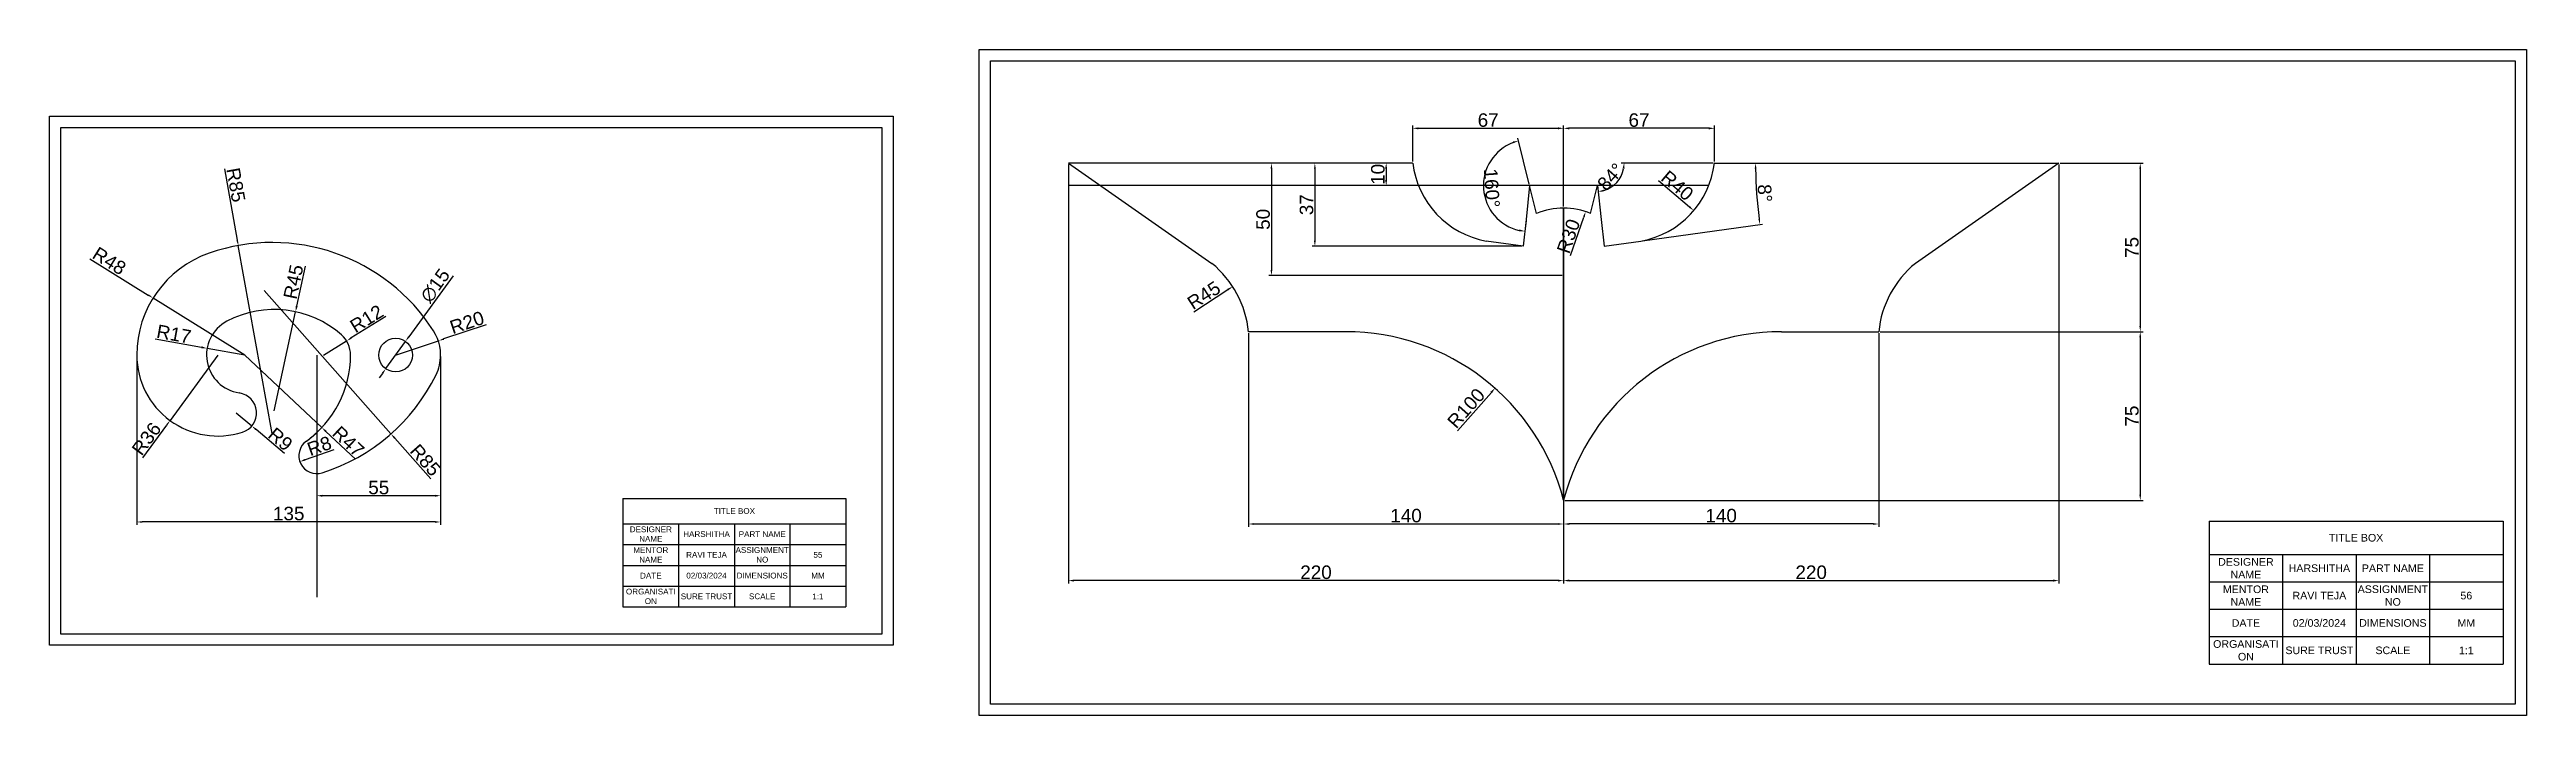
# Model space of a CAD drawing. Header units: millimetres. Extents: x 4290 to 7204, y 3759 to 4068.
# Drawn here: x 6103 to 7204, y 3772 to 4068 of the extents above; entities that cross this region are included whole.
import ezdxf

# ---------------------------------------------------------------- set-up
doc = ezdxf.new("R2010")
doc.units = ezdxf.units.MM
doc.styles.get("Standard").update_dxf_attribs({"font": 'arial.ttf'})
doc.dimstyles.new('ISO-25', dxfattribs={"dimtxt": 6, "dimasz": 2.5, "dimexe": 1.25, "dimexo": 0.625, "dimtad": 1, "dimtxsty": 'Standard', "dimcen": 2.5, "dimadec": 0, "dimazin": 0, "dimtfac": 1, "dimtmove": 0, "dimatfit": 3, "dimfxl": 1, "dimarcsym": 0})

msp = doc.modelspace()

# ---------------------------------------------------------------- texts
at = {"attachment_point": 5}
for s, width, gutter_width, insert, char_height in [('TITLE BOX', 98.98963, 12.824, (6407.495, 3862.763), 2.5649), ('DESIGNER NAME', 24.74741, 12.824, (6370.374, 3852.503), 2.5649), ('HARSHITHA', 24.74741, 12.824, (6395.121, 3852.503), 2.5649), ('PART NAME', 24.74741, 12.824, (6419.869, 3852.503), 2.5649), ('TITLE BOX', 130.57666, 16.917, (7128.006, 3850.861), 3.3833), ('MENTOR NAME', 24.74741, 12.824, (6370.374, 3843.27), 2.5649), ('RAVI TEJA', 24.74741, 12.824, (6395.121, 3843.27), 2.5649), ('ASSIGNMENT NO', 24.74741, 12.824, (6419.869, 3843.27), 2.5649), ('55', 24.74741, 12.824, (6444.616, 3843.27), 2.5649), ('DESIGNER NAME', 32.64417, 16.917, (7079.04, 3837.328), 3.38335), ('DATE', 24.74741, 12.824, (6370.374, 3834.036), 2.5649), ('02/03/2024', 24.74741, 12.824, (6395.121, 3834.036), 2.5649), ('DIMENSIONS', 24.74741, 12.824, (6419.869, 3834.036), 2.5649), ('MM', 24.74741, 12.824, (6444.616, 3834.036), 2.5649), ('MENTOR NAME', 32.64417, 16.917, (7079.04, 3825.148), 3.38335), ('HARSHITHA', 32.64417, 16.917, (7111.684, 3837.328), 3.3833), ('ASSIGNMENT NO', 32.64417, 16.917, (7144.328, 3825.148), 3.38335), ('PART NAME', 32.64417, 16.917, (7144.328, 3837.328), 3.3833), ('ORGANISATI\\PON', 24.74741, 12.824, (6370.374, 3824.803), 2.5649), ('SURE TRUST', 24.74741, 12.824, (6395.121, 3824.803), 2.5649), ('SCALE', 24.74741, 12.824, (6419.869, 3824.803), 2.5649), ('1:1', 24.74741, 12.824, (6444.616, 3824.803), 2.5649), ('RAVI TEJA', 32.64417, 16.917, (7111.684, 3825.148), 3.3833), ('56', 32.64417, 16.917, (7176.972, 3825.148), 3.3833), ('DATE', 32.64417, 16.917, (7079.04, 3812.968), 3.3833), ('02/03/2024', 32.64417, 16.917, (7111.684, 3812.968), 3.3833), ('DIMENSIONS', 32.64417, 16.917, (7144.328, 3812.968), 3.3833), ('MM', 32.64417, 16.917, (7176.972, 3812.968), 3.3833), ('ORGANISATI\\PON', 32.64417, 16.917, (7079.04, 3800.788), 3.3833), ('SURE TRUST', 32.64417, 16.917, (7111.684, 3800.788), 3.3833), ('SCALE', 32.64417, 16.917, (7144.328, 3800.788), 3.3833), ('1:1', 32.64417, 16.917, (7176.972, 3800.788), 3.3833)]:
    msp.add_mtext_dynamic_manual_height_columns(s, width=width, gutter_width=gutter_width, heights=[0], dxfattribs=dict(at, insert=insert, char_height=char_height))

# ---------------------------------------------------------------- blocks, each defined once
blk = doc.blocks.new('*D62')
at = {"color": 0, "lineweight": -2, "transparency": 16777216}
for p, q in [((6142, 3931.5), (6142, 3856.6)), ((6277, 3931.5), (6277, 3856.6)), ((6274.5, 3857.9), (6144.5, 3857.9))]:
    blk.add_line(p, q, dxfattribs=at)
at = {"color": 0, "transparency": 16777216}
for points in [[(6144.5, 3858.3), (6144.5, 3857.5), (6142, 3857.9)], [(6274.5, 3858.3), (6274.5, 3857.5), (6277, 3857.9)]]:
    blk.add_solid(points, dxfattribs=at)
at = {"layer": 'Defpoints', "color": 0, "transparency": 16777216}
for p in [(6142, 3932.1), (6277, 3932.1), (6142, 3857.9)]:
    blk.add_point(p, dxfattribs=at)
at = {"color": 0, "transparency": 16777216, "insert": (6209.5, 3861.6), "char_height": 6, "attachment_point": 5}
blk.add_mtext('135', dxfattribs=at)
blk = doc.blocks.new('*D63')
at = {"color": 0, "lineweight": -2, "transparency": 16777216}
for p, q in [((6180.9, 4014.9), (6186.6, 3983.3)), ((6202.2, 3897.2), (6187.1, 3980.8))]:
    blk.add_line(p, q, dxfattribs=at)
at = {"color": 0, "transparency": 16777216}
blk.add_solid([(6187, 3983.4), (6186.2, 3983.2), (6187.1, 3980.8)], dxfattribs=at)
at = {"layer": 'Defpoints', "color": 0, "transparency": 16777216}
for p in [(6187.1, 3980.8), (6202.2, 3897.2)]:
    blk.add_point(p, dxfattribs=at)
at = {"color": 0, "transparency": 16777216, "insert": (6186, 4007.8), "char_height": 6, "attachment_point": 5, "rotation": 280.2262}
blk.add_mtext('R85', dxfattribs=at)
blk = doc.blocks.new('*D64')
at = {"color": 0, "lineweight": -2, "transparency": 16777216}
for p, q in [((6121.2, 3975), (6147.1, 3958.8)), ((6190, 3932.1), (6149.2, 3957.5))]:
    blk.add_line(p, q, dxfattribs=at)
at = {"color": 0, "transparency": 16777216}
blk.add_solid([(6147.3, 3959.2), (6146.9, 3958.5), (6149.2, 3957.5)], dxfattribs=at)
at = {"layer": 'Defpoints', "color": 0, "transparency": 16777216}
for p in [(6149.2, 3957.5), (6190, 3932.1)]:
    blk.add_point(p, dxfattribs=at)
at = {"color": 0, "transparency": 16777216, "insert": (6129.8, 3974), "char_height": 6, "attachment_point": 5, "rotation": 328.0562}
blk.add_mtext('R48', dxfattribs=at)
blk = doc.blocks.new('*D65')
at = {"color": 0, "lineweight": -2, "transparency": 16777216}
for p, q in [((6150.2, 3939.3), (6170.8, 3935.6)), ((6190, 3932.1), (6173.2, 3935.1))]:
    blk.add_line(p, q, dxfattribs=at)
at = {"color": 0, "transparency": 16777216}
blk.add_solid([(6170.9, 3936), (6170.7, 3935.2), (6173.2, 3935.1)], dxfattribs=at)
at = {"layer": 'Defpoints', "color": 0, "transparency": 16777216}
for p in [(6173.2, 3935.1), (6190, 3932.1)]:
    blk.add_point(p, dxfattribs=at)
at = {"color": 0, "transparency": 16777216, "insert": (6158.5, 3941.5), "char_height": 6, "attachment_point": 5, "rotation": 349.7917}
blk.add_mtext('R17', dxfattribs=at)
blk = doc.blocks.new('*D66')
at = {"color": 0, "lineweight": -2, "transparency": 16777216}
for p, q in [((6178, 3932.1), (6156.8, 3903)), ((6144.7, 3886.4), (6155.3, 3901))]:
    blk.add_line(p, q, dxfattribs=at)
at = {"color": 0, "transparency": 16777216}
blk.add_solid([(6155, 3901.3), (6155.6, 3900.8), (6156.8, 3903)], dxfattribs=at)
at = {"layer": 'Defpoints', "color": 0, "transparency": 16777216}
for p in [(6178, 3932.1), (6156.8, 3903)]:
    blk.add_point(p, dxfattribs=at)
at = {"color": 0, "transparency": 16777216, "insert": (6146.3, 3894.9), "char_height": 6, "attachment_point": 5, "rotation": 53.9157}
blk.add_mtext('R36', dxfattribs=at)
blk = doc.blocks.new('*D67')
at = {"color": 0, "lineweight": -2, "transparency": 16777216}
for p, q in [((6186.2, 3906.4), (6193.1, 3900.6)), ((6207.6, 3888.3), (6195, 3899))]:
    blk.add_line(p, q, dxfattribs=at)
at = {"color": 0, "transparency": 16777216}
blk.add_solid([(6195.3, 3899.3), (6194.7, 3898.7), (6193.1, 3900.6)], dxfattribs=at)
at = {"layer": 'Defpoints', "color": 0, "transparency": 16777216}
for p in [(6186.2, 3906.4), (6193.1, 3900.6)]:
    blk.add_point(p, dxfattribs=at)
at = {"color": 0, "transparency": 16777216, "insert": (6205.8, 3894.7), "char_height": 6, "attachment_point": 5, "rotation": 319.8892}
blk.add_mtext('R9', dxfattribs=at)
blk = doc.blocks.new('*D68')
at = {"color": 0, "lineweight": -2, "transparency": 16777216}
for p, q in [((6252.6, 3949.3), (6237.3, 3939.8)), ((6225, 3932.1), (6235.2, 3938.4))]:
    blk.add_line(p, q, dxfattribs=at)
at = {"color": 0, "transparency": 16777216}
blk.add_solid([(6237.1, 3940.1), (6237.5, 3939.4), (6235.2, 3938.4)], dxfattribs=at)
at = {"layer": 'Defpoints', "color": 0, "transparency": 16777216}
for p in [(6225, 3932.1), (6235.2, 3938.4)]:
    blk.add_point(p, dxfattribs=at)
at = {"color": 0, "transparency": 16777216, "insert": (6244.1, 3948.3), "char_height": 6, "attachment_point": 5, "rotation": 31.7697}
blk.add_mtext('R12', dxfattribs=at)
blk = doc.blocks.new('*D69')
at = {"color": 0, "lineweight": -2, "transparency": 16777216}
for p, q in [((6297.2, 3945.6), (6278.3, 3939.3)), ((6257, 3932.1), (6276, 3938.5))]:
    blk.add_line(p, q, dxfattribs=at)
at = {"color": 0, "transparency": 16777216}
blk.add_solid([(6278.2, 3939.6), (6278.5, 3938.9), (6276, 3938.5)], dxfattribs=at)
at = {"layer": 'Defpoints', "color": 0, "transparency": 16777216}
for p in [(6257, 3932.1), (6276, 3938.5)]:
    blk.add_point(p, dxfattribs=at)
at = {"color": 0, "transparency": 16777216, "insert": (6288.7, 3946.6), "char_height": 6, "attachment_point": 5, "rotation": 18.4634}
blk.add_mtext('R20', dxfattribs=at)
blk = doc.blocks.new('*D70')
at = {"color": 0, "lineweight": -2, "transparency": 16777216}
for p, q in [((6190, 3932.1), (6224.2, 3899.9)), ((6239.1, 3885.8), (6226, 3898.2))]:
    blk.add_line(p, q, dxfattribs=at)
at = {"color": 0, "transparency": 16777216}
blk.add_solid([(6226.3, 3898.5), (6225.7, 3897.9), (6224.2, 3899.9)], dxfattribs=at)
at = {"layer": 'Defpoints', "color": 0, "transparency": 16777216}
for p in [(6190, 3932.1), (6224.2, 3899.9)]:
    blk.add_point(p, dxfattribs=at)
at = {"color": 0, "transparency": 16777216, "insert": (6236, 3893.7), "char_height": 6, "attachment_point": 5, "rotation": 316.6759}
blk.add_mtext('R47', dxfattribs=at)
blk = doc.blocks.new('*D71')
at = {"color": 0, "lineweight": -2, "transparency": 16777216}
for p, q in [((6216.8, 3971.6), (6213, 3953.9)), ((6203.1, 3907.4), (6212.5, 3951.4))]:
    blk.add_line(p, q, dxfattribs=at)
at = {"color": 0, "transparency": 16777216}
blk.add_solid([(6212.6, 3953.9), (6213.5, 3953.8), (6212.5, 3951.4)], dxfattribs=at)
at = {"layer": 'Defpoints', "color": 0, "transparency": 16777216}
for p in [(6212.5, 3951.4), (6203.1, 3907.4)]:
    blk.add_point(p, dxfattribs=at)
at = {"color": 0, "transparency": 16777216, "insert": (6211.6, 3964.7), "char_height": 6, "attachment_point": 5, "rotation": 77.9389}
blk.add_mtext('R45', dxfattribs=at)
blk = doc.blocks.new('*D72')
at = {"color": 0, "lineweight": -2, "transparency": 16777216}
blk.add_line((6229.5, 3890), (6216.8, 3885.6), dxfattribs=at)
at = {"color": 0, "transparency": 16777216}
blk.add_solid([(6216.7, 3886), (6216.9, 3885.2), (6214.4, 3884.7)], dxfattribs=at)
at = {"layer": 'Defpoints', "color": 0, "transparency": 16777216}
for p in [(6214.4, 3884.7), (6222, 3887.4)]:
    blk.add_point(p, dxfattribs=at)
at = {"color": 0, "transparency": 16777216, "insert": (6223.1, 3891.7), "char_height": 6, "attachment_point": 5, "rotation": 19.4588}
blk.add_mtext('R8', dxfattribs=at)
blk = doc.blocks.new('*D73')
at = {"color": 0, "lineweight": -2, "transparency": 16777216}
for p, q in [((6277, 3931.5), (6277, 3868.3)), ((6222, 3886.8), (6222, 3868.3)), ((6224.5, 3869.6), (6274.5, 3869.6))]:
    blk.add_line(p, q, dxfattribs=at)
at = {"color": 0, "transparency": 16777216}
for points in [[(6224.5, 3870), (6224.5, 3869.1), (6222, 3869.6)], [(6274.5, 3870), (6274.5, 3869.1), (6277, 3869.6)]]:
    blk.add_solid(points, dxfattribs=at)
at = {"layer": 'Defpoints', "color": 0, "transparency": 16777216}
for p in [(6277, 3932.1), (6222, 3887.4), (6277, 3869.6)]:
    blk.add_point(p, dxfattribs=at)
at = {"color": 0, "transparency": 16777216, "insert": (6249.5, 3873.2), "char_height": 6, "attachment_point": 5}
blk.add_mtext('55', dxfattribs=at)
blk = doc.blocks.new('*D74')
at = {"color": 0, "lineweight": -2, "transparency": 16777216}
for p, q in [((6198.6, 3960.8), (6254.9, 3897.1)), ((6272.6, 3877.1), (6256.6, 3895.2))]:
    blk.add_line(p, q, dxfattribs=at)
at = {"color": 0, "transparency": 16777216}
blk.add_solid([(6256.9, 3895.5), (6256.3, 3894.9), (6254.9, 3897.1)], dxfattribs=at)
at = {"layer": 'Defpoints', "color": 0, "transparency": 16777216}
for p in [(6198.6, 3960.8), (6254.9, 3897.1)]:
    blk.add_point(p, dxfattribs=at)
at = {"color": 0, "transparency": 16777216, "insert": (6270.2, 3885.4), "char_height": 6, "attachment_point": 5, "rotation": 311.4839}
blk.add_mtext('R85', dxfattribs=at)
blk = doc.blocks.new('*D75')
at = {"color": 0, "lineweight": -2, "transparency": 16777216}
for p, q in [((6282.5, 3967.4), (6262.8, 3940.2)), ((6252.6, 3926.1), (6261.4, 3938.2)), ((6251.1, 3924), (6249.7, 3922))]:
    blk.add_line(p, q, dxfattribs=at)
at = {"color": 0, "transparency": 16777216}
for points in [[(6262.5, 3940.5), (6263.2, 3940), (6261.4, 3938.2)], [(6250.8, 3924.3), (6251.5, 3923.8), (6252.6, 3926.1)]]:
    blk.add_solid(points, dxfattribs=at)
at = {"layer": 'Defpoints', "color": 0, "transparency": 16777216}
for p in [(6261.4, 3938.2), (6252.6, 3926.1)]:
    blk.add_point(p, dxfattribs=at)
at = {"color": 0, "transparency": 16777216, "insert": (6274.6, 3963), "char_height": 6, "attachment_point": 5, "rotation": 54.1089}
blk.add_mtext('∅15', dxfattribs=at)
blk = doc.blocks.new('*D76')
at = {"color": 0, "lineweight": -2, "transparency": 16777216}
for p, q in [((6775.9, 3941.9), (6775.9, 3855.7)), ((6915.9, 3941.9), (6915.9, 3855.7)), ((6913.4, 3857), (6778.4, 3857))]:
    blk.add_line(p, q, dxfattribs=at)
at = {"color": 0, "transparency": 16777216}
for points in [[(6778.4, 3857.4), (6778.4, 3856.6), (6775.9, 3857)], [(6913.4, 3857.4), (6913.4, 3856.6), (6915.9, 3857)]]:
    blk.add_solid(points, dxfattribs=at)
at = {"layer": 'Defpoints', "color": 0, "transparency": 16777216}
for p in [(6775.9, 3942.5), (6915.9, 3942.5), (6775.9, 3857)]:
    blk.add_point(p, dxfattribs=at)
at = {"color": 0, "transparency": 16777216, "insert": (6845.9, 3860.7), "char_height": 6, "attachment_point": 5}
blk.add_mtext('140', dxfattribs=at)
blk = doc.blocks.new('*D77')
at = {"color": 0, "lineweight": -2, "transparency": 16777216}
for p, q in [((6995.9, 4016.9), (6995.9, 3830.6)), ((6775.9, 3866.9), (6775.9, 3830.6)), ((6778.4, 3831.8), (6993.4, 3831.8))]:
    blk.add_line(p, q, dxfattribs=at)
at = {"color": 0, "transparency": 16777216}
for points in [[(6778.4, 3832.3), (6778.4, 3831.4), (6775.9, 3831.8)], [(6993.4, 3832.3), (6993.4, 3831.4), (6995.9, 3831.8)]]:
    blk.add_solid(points, dxfattribs=at)
at = {"layer": 'Defpoints', "color": 0, "transparency": 16777216}
for p in [(6995.9, 4017.5), (6775.9, 3867.5), (6995.9, 3831.8)]:
    blk.add_point(p, dxfattribs=at)
at = {"color": 0, "transparency": 16777216, "insert": (6885.9, 3835.5), "char_height": 6, "attachment_point": 5}
blk.add_mtext('220', dxfattribs=at)
blk = doc.blocks.new('*D78')
at = {"color": 0, "lineweight": -2, "transparency": 16777216}
for p, q in [((6775.9, 3998.2), (6775.9, 4034.2)), ((6840.4, 4033), (6778.4, 4033)), ((6842.9, 4018.2), (6842.9, 4034.2))]:
    blk.add_line(p, q, dxfattribs=at)
at = {"color": 0, "transparency": 16777216}
for points in [[(6778.4, 4033.4), (6778.4, 4032.5), (6775.9, 4033)], [(6840.4, 4033.4), (6840.4, 4032.5), (6842.9, 4033)]]:
    blk.add_solid(points, dxfattribs=at)
at = {"layer": 'Defpoints', "color": 0, "transparency": 16777216}
for p in [(6775.9, 4033), (6842.9, 4017.5), (6775.9, 3997.5)]:
    blk.add_point(p, dxfattribs=at)
at = {"color": 0, "transparency": 16777216, "insert": (6809.4, 4036.6), "char_height": 6, "attachment_point": 5}
blk.add_mtext('67', dxfattribs=at)
blk = doc.blocks.new('*D79')
at = {"color": 0, "lineweight": -2, "transparency": 16777216}
blk.add_line((6818, 4009.7), (6831.8, 3998), dxfattribs=at)
at = {"color": 0, "transparency": 16777216}
blk.add_solid([(6832.1, 3998.3), (6831.6, 3997.7), (6833.7, 3996.4)], dxfattribs=at)
at = {"layer": 'Defpoints', "color": 0, "transparency": 16777216}
for p in [(6803.2, 4022.2), (6833.7, 3996.4)]:
    blk.add_point(p, dxfattribs=at)
at = {"color": 0, "transparency": 16777216, "insert": (6826.4, 4007.5), "char_height": 6, "attachment_point": 5, "rotation": 319.8167}
blk.add_mtext('R40', dxfattribs=at)
blk = doc.blocks.new('*D80')
at = {"color": 0, "lineweight": -2, "transparency": 16777216}
blk.add_line((6842.4, 4017.5), (6801.5, 4017.5), dxfattribs=at)
blk.add_arc((6790, 4017.5), 12.8, 287.1969, 348.8031, dxfattribs=at)
at = {"color": 0, "transparency": 16777216}
for points in [[(6802.1, 4015.1), (6803, 4015), (6802.8, 4017.5)], [(6793.9, 4004.9), (6793.7, 4005.7), (6791.3, 4004.8)]]:
    blk.add_solid(points, dxfattribs=at)
at = {"layer": 'Defpoints', "color": 0, "transparency": 16777216}
for p in [(6843, 4017.5), (6995.9, 4017.5), (6791, 4007.5), (6797.1, 4006.9), (6792.6, 3992.5)]:
    blk.add_point(p, dxfattribs=at)
at = {"color": 0, "transparency": 16777216, "insert": (6796.8, 4011.4), "char_height": 6, "attachment_point": 5, "rotation": 48}
blk.add_mtext('84°', dxfattribs=at)
blk = doc.blocks.new('*D81')
at = {"color": 0, "lineweight": -2, "transparency": 16777216}
blk.add_line((6810.9, 3982.9), (6864.3, 3990.4), dxfattribs=at)
blk.add_arc((7057.1, 4017.5), 195.9, 180.731, 187.269, dxfattribs=at)
at = {"color": 0, "transparency": 16777216}
for points in [[(6860.8, 4015), (6861.6, 4015), (6861.2, 4017.5)], [(6863.2, 3992.8), (6862.4, 3992.7), (6863.1, 3990.3)]]:
    blk.add_solid(points, dxfattribs=at)
at = {"layer": 'Defpoints', "color": 0, "transparency": 16777216}
for p in [(6843, 4017.5), (6995.9, 4017.5), (6861.4, 4008.4), (6793.9, 3980.5), (6810.3, 3982.8)]:
    blk.add_point(p, dxfattribs=at)
at = {"color": 0, "transparency": 16777216, "insert": (6865.3, 4004.1), "char_height": 6, "attachment_point": 5, "rotation": 274}
blk.add_mtext('8°', dxfattribs=at)
blk = doc.blocks.new('*D82')
at = {"color": 0, "lineweight": -2, "transparency": 16777216}
for p, q in [((6635.9, 3941.9), (6635.9, 3855.7)), ((6775.9, 3941.9), (6775.9, 3855.7)), ((6638.4, 3857), (6773.4, 3857))]:
    blk.add_line(p, q, dxfattribs=at)
at = {"color": 0, "transparency": 16777216}
for points in [[(6638.4, 3857.4), (6638.4, 3856.6), (6635.9, 3857)], [(6773.4, 3857.4), (6773.4, 3856.6), (6775.9, 3857)]]:
    blk.add_solid(points, dxfattribs=at)
at = {"layer": 'Defpoints', "color": 0, "transparency": 16777216}
for p in [(6635.9, 3942.5), (6775.9, 3942.5), (6775.9, 3857)]:
    blk.add_point(p, dxfattribs=at)
at = {"color": 0, "transparency": 16777216, "insert": (6705.9, 3860.7), "char_height": 6, "attachment_point": 5}
blk.add_mtext('140', dxfattribs=at)
blk = doc.blocks.new('*D83')
at = {"color": 0, "lineweight": -2, "transparency": 16777216}
for p, q in [((6555.9, 4016.9), (6555.9, 3830.6)), ((6775.9, 3866.9), (6775.9, 3830.6)), ((6773.4, 3831.8), (6558.4, 3831.8))]:
    blk.add_line(p, q, dxfattribs=at)
at = {"color": 0, "transparency": 16777216}
for points in [[(6558.4, 3832.3), (6558.4, 3831.4), (6555.9, 3831.8)], [(6773.4, 3832.3), (6773.4, 3831.4), (6775.9, 3831.8)]]:
    blk.add_solid(points, dxfattribs=at)
at = {"layer": 'Defpoints', "color": 0, "transparency": 16777216}
for p in [(6555.9, 4017.5), (6775.9, 3867.5), (6555.9, 3831.8)]:
    blk.add_point(p, dxfattribs=at)
at = {"color": 0, "transparency": 16777216, "insert": (6665.9, 3835.5), "char_height": 6, "attachment_point": 5}
blk.add_mtext('220', dxfattribs=at)
blk = doc.blocks.new('*D84')
at = {"color": 0, "lineweight": -2, "transparency": 16777216}
blk.add_line((6728.7, 3898.5), (6743.8, 3915.5), dxfattribs=at)
at = {"color": 0, "transparency": 16777216}
blk.add_solid([(6743.4, 3915.8), (6744.1, 3915.2), (6745.4, 3917.4)], dxfattribs=at)
at = {"layer": 'Defpoints', "color": 0, "transparency": 16777216}
for p in [(6745.4, 3917.4), (6679.1, 3842.5)]:
    blk.add_point(p, dxfattribs=at)
at = {"color": 0, "transparency": 16777216, "insert": (6732.6, 3908.5), "char_height": 6, "attachment_point": 5, "rotation": 48.4581}
blk.add_mtext('R100', dxfattribs=at)
blk = doc.blocks.new('*D85')
at = {"color": 0, "lineweight": -2, "transparency": 16777216}
blk.add_line((6611.6, 3951.4), (6626.8, 3961.3), dxfattribs=at)
at = {"color": 0, "transparency": 16777216}
blk.add_solid([(6626.5, 3961.6), (6627, 3960.9), (6628.9, 3962.6)], dxfattribs=at)
at = {"layer": 'Defpoints', "color": 0, "transparency": 16777216}
for p in [(6628.9, 3962.6), (6591.1, 3938.1)]:
    blk.add_point(p, dxfattribs=at)
at = {"color": 0, "transparency": 16777216, "insert": (6616.1, 3958.7), "char_height": 6, "attachment_point": 5, "rotation": 33.0359}
blk.add_mtext('R45', dxfattribs=at)
blk = doc.blocks.new('*D86')
at = {"color": 0, "lineweight": -2, "transparency": 16777216}
for p, q in [((6708.9, 4018.2), (6708.9, 4034.2)), ((6711.4, 4033), (6773.4, 4033)), ((6775.9, 3998.2), (6775.9, 4034.2))]:
    blk.add_line(p, q, dxfattribs=at)
at = {"color": 0, "transparency": 16777216}
for points in [[(6711.4, 4033.4), (6711.4, 4032.5), (6708.9, 4033)], [(6773.4, 4033.4), (6773.4, 4032.5), (6775.9, 4033)]]:
    blk.add_solid(points, dxfattribs=at)
at = {"layer": 'Defpoints', "color": 0, "transparency": 16777216}
for p in [(6775.9, 4033), (6708.9, 4017.5), (6775.9, 3997.5)]:
    blk.add_point(p, dxfattribs=at)
at = {"color": 0, "transparency": 16777216, "insert": (6742.4, 4036.6), "char_height": 6, "attachment_point": 5}
blk.add_mtext('67', dxfattribs=at)
blk = doc.blocks.new('*D87')
at = {"color": 0, "lineweight": -2, "transparency": 16777216}
for p, q in [((6760.6, 4008.1), (6755.5, 4028.6)), ((6759.2, 3991.8), (6758.5, 3985.9))]:
    blk.add_line(p, q, dxfattribs=at)
blk.add_arc((6760.8, 4007.5), 20.5, 110.9956, 257.0044, dxfattribs=at)
at = {"color": 0, "transparency": 16777216}
for points in [[(6753.3, 4027.1), (6753.6, 4026.3), (6755.8, 4027.4)], [(6756.3, 3988), (6756.1, 3987.2), (6758.7, 3987.2)]]:
    blk.add_solid(points, dxfattribs=at)
at = {"layer": 'Defpoints', "color": 0, "transparency": 16777216}
for p in [(6741.9, 4015.4), (6760.8, 4007.5), (6760.8, 4007.5), (6763.9, 3995), (6759.2, 3992.5)]:
    blk.add_point(p, dxfattribs=at)
at = {"color": 0, "transparency": 16777216, "insert": (6744, 4006.4), "char_height": 6, "attachment_point": 5, "rotation": 274}
blk.add_mtext('160°', dxfattribs=at)
blk = doc.blocks.new('*D88')
at = {"color": 0, "lineweight": -2, "transparency": 16777216}
for p, q in [((6708.2, 4017.5), (6664.2, 4017.5)), ((6665.4, 4015), (6665.4, 3983)), ((6757.3, 3980.5), (6664.2, 3980.5))]:
    blk.add_line(p, q, dxfattribs=at)
at = {"color": 0, "transparency": 16777216}
for points in [[(6665, 4015), (6665.8, 4015), (6665.4, 4017.5)], [(6665, 3983), (6665.8, 3983), (6665.4, 3980.5)]]:
    blk.add_solid(points, dxfattribs=at)
at = {"layer": 'Defpoints', "color": 0, "transparency": 16777216}
for p in [(6708.8, 4017.5), (6665.4, 3980.5), (6758, 3980.5)]:
    blk.add_point(p, dxfattribs=at)
at = {"color": 0, "transparency": 16777216, "insert": (6661.7, 3999), "char_height": 6, "attachment_point": 5, "rotation": 90}
blk.add_mtext('37', dxfattribs=at)
blk = doc.blocks.new('*D89')
at = {"color": 0, "lineweight": -2, "transparency": 16777216}
for p, q in [((6708.2, 4017.5), (6644.9, 4017.5)), ((6646.1, 4015), (6646.1, 3970)), ((6775.3, 3967.5), (6644.9, 3967.5))]:
    blk.add_line(p, q, dxfattribs=at)
at = {"color": 0, "transparency": 16777216}
for points in [[(6645.7, 4015), (6646.5, 4015), (6646.1, 4017.5)], [(6645.7, 3970), (6646.5, 3970), (6646.1, 3967.5)]]:
    blk.add_solid(points, dxfattribs=at)
at = {"layer": 'Defpoints', "color": 0, "transparency": 16777216}
for p in [(6708.8, 4017.5), (6646.1, 3967.5), (6775.9, 3967.5)]:
    blk.add_point(p, dxfattribs=at)
at = {"color": 0, "transparency": 16777216, "insert": (6642.4, 3992.5), "char_height": 6, "attachment_point": 5, "rotation": 90}
blk.add_mtext('50', dxfattribs=at)
blk = doc.blocks.new('*D90')
at = {"color": 0, "lineweight": -2, "transparency": 16777216}
for p, q in [((6996.5, 4017.5), (7033.4, 4017.5)), ((7032.1, 4015), (7032.1, 3945)), ((6916.5, 3942.5), (7033.4, 3942.5))]:
    blk.add_line(p, q, dxfattribs=at)
at = {"color": 0, "transparency": 16777216}
for points in [[(7031.7, 4015), (7032.5, 4015), (7032.1, 4017.5)], [(7031.7, 3945), (7032.5, 3945), (7032.1, 3942.5)]]:
    blk.add_solid(points, dxfattribs=at)
at = {"layer": 'Defpoints', "color": 0, "transparency": 16777216}
for p in [(6995.9, 4017.5), (6915.9, 3942.5), (7032.1, 3942.5)]:
    blk.add_point(p, dxfattribs=at)
at = {"color": 0, "transparency": 16777216, "insert": (7028.4, 3980), "char_height": 6, "attachment_point": 5, "rotation": 90}
blk.add_mtext('75', dxfattribs=at)
blk = doc.blocks.new('*D91')
at = {"color": 0, "lineweight": -2, "transparency": 16777216}
for p, q in [((6916.5, 3942.5), (7033.4, 3942.5)), ((7032.1, 3940), (7032.1, 3870)), ((6776.5, 3867.5), (7033.4, 3867.5))]:
    blk.add_line(p, q, dxfattribs=at)
at = {"color": 0, "transparency": 16777216}
for points in [[(7031.7, 3940), (7032.5, 3940), (7032.1, 3942.5)], [(7031.7, 3870), (7032.5, 3870), (7032.1, 3867.5)]]:
    blk.add_solid(points, dxfattribs=at)
at = {"layer": 'Defpoints', "color": 0, "transparency": 16777216}
for p in [(6915.9, 3942.5), (6775.9, 3867.5), (7032.1, 3867.5)]:
    blk.add_point(p, dxfattribs=at)
at = {"color": 0, "transparency": 16777216, "insert": (7028.4, 3905), "char_height": 6, "attachment_point": 5, "rotation": 90}
blk.add_mtext('75', dxfattribs=at)
blk = doc.blocks.new('*D92')
at = {"color": 0, "lineweight": -2, "transparency": 16777216}
for p, q in [((6708.2, 4017.5), (6695.8, 4017.5)), ((6760.2, 4007.5), (6695.8, 4007.5)), ((6697.1, 4015), (6697.1, 4010))]:
    blk.add_line(p, q, dxfattribs=at)
at = {"color": 0, "transparency": 16777216}
for points in [[(6696.6, 4015), (6697.5, 4015), (6697.1, 4017.5)], [(6696.6, 4010), (6697.5, 4010), (6697.1, 4007.5)]]:
    blk.add_solid(points, dxfattribs=at)
at = {"layer": 'Defpoints', "color": 0, "transparency": 16777216}
for p in [(6708.8, 4017.5), (6697.1, 4007.5), (6760.8, 4007.5)]:
    blk.add_point(p, dxfattribs=at)
at = {"color": 0, "transparency": 16777216, "insert": (6693.4, 4012.5), "char_height": 6, "attachment_point": 5, "rotation": 90}
blk.add_mtext('10', dxfattribs=at)
blk = doc.blocks.new('*D93')
at = {"color": 0, "lineweight": -2, "transparency": 16777216}
blk.add_line((6779, 3976.4), (6784.9, 3993.5), dxfattribs=at)
at = {"color": 0, "transparency": 16777216}
blk.add_solid([(6784.5, 3993.7), (6785.3, 3993.4), (6785.7, 3995.9)], dxfattribs=at)
at = {"layer": 'Defpoints', "color": 0, "transparency": 16777216}
for p in [(6785.7, 3995.9), (6775.9, 3967.5)]:
    blk.add_point(p, dxfattribs=at)
at = {"color": 0, "transparency": 16777216, "insert": (6778.1, 3985), "char_height": 6, "attachment_point": 5, "rotation": 70.9151}
blk.add_mtext('R30', dxfattribs=at)
blk = doc.blocks.new('*T99')
at = {"color": 0, "linetype": 'ByBlock', "lineweight": -2, "transparency": 16777216}
for p, q in [((0, 0), (99, 0)), ((0, 0), (0, -48.2)), ((99, 0), (99, -48.2)), ((0, -11.3), (99, -11.3)), ((0, -20.5), (99, -20.5)), ((24.7, -11.3), (24.7, -48.2)), ((49.5, -11.3), (49.5, -48.2)), ((74.2, -11.3), (74.2, -48.2)), ((0, -29.8), (99, -29.8)), ((0, -39), (99, -39)), ((0, -48.2), (99, -48.2))]:
    blk.add_line(p, q, dxfattribs=at)
blk = doc.blocks.new('*T100')
at = {"color": 0, "linetype": 'ByBlock', "lineweight": -2, "transparency": 16777216}
for p, q in [((0, 0), (130.6, 0)), ((0, 0), (0, -63.6)), ((130.6, 0), (130.6, -63.6)), ((0, -14.9), (130.6, -14.9)), ((32.6, -14.9), (32.6, -63.6)), ((65.3, -14.9), (65.3, -63.6)), ((97.9, -14.9), (97.9, -63.6)), ((0, -27.1), (130.6, -27.1)), ((0, -39.2), (130.6, -39.2)), ((0, -51.4), (130.6, -51.4)), ((0, -63.6), (130.6, -63.6))]:
    blk.add_line(p, q, dxfattribs=at)

# ---------------------------------------------------------------- dimensions: what is measured, and where the dimension line sits
for base, p1, p2, angle, picture, middle in [((6775.916, 4032.95), (6708.916, 4017.534), (6775.916, 3997.534), 180, '*D86', (6742.416, 4036.639)), ((6555.916, 3831.848), (6775.916, 3867.534), (6555.916, 4017.534), 180, '*D83', (6665.916, 3835.536)), ((6646.114, 3967.534), (6708.803, 4017.534), (6775.916, 3967.534), 90, '*D89', (6642.426, 3992.534)), ((6665.414, 3980.534), (6708.803, 4017.534), (6757.963, 3980.534), 90, '*D88', (6661.723, 3999.034)), ((6697.061, 4007.534), (6708.803, 4017.534), (6760.801, 4007.534), 90, '*D92', (6693.373, 4012.534)), ((7032.107, 3942.534), (6995.916, 4017.534), (6915.916, 3942.534), 90, '*D90', (7028.431, 3980.034)), ((6775.916, 3856.979), (6635.916, 3942.534), (6775.916, 3942.534), 180, '*D82', (6705.916, 3860.667)), ((7032.107, 3867.534), (6915.916, 3942.534), (6775.916, 3867.534), 90, '*D91', (7028.431, 3905.034))]:
    dim = msp.add_linear_dim(base=base, p1=p1, p2=p2, angle=angle, dimstyle='ISO-25')
    dim.commit()
    dim.dimension.update_dxf_attribs({"geometry": picture, "text_midpoint": middle})
for base, p1, p2, picture, middle in [((6775.916, 4032.95), (6842.916, 4017.534), (6775.916, 3997.534), '*D78', (6809.416, 4036.639)), ((6995.916, 3831.848), (6775.916, 3867.534), (6995.916, 4017.534), '*D77', (6885.916, 3835.536)), ((6775.916, 3856.979), (6915.916, 3942.534), (6775.916, 3942.534), '*D76', (6845.916, 3860.667)), ((6141.981, 3857.895), (6276.981, 3932.126), (6141.981, 3932.126), '*D62', (6209.481, 3861.586)), ((6276.981, 3869.562), (6221.981, 3887.394), (6276.981, 3932.126), '*D73', (6249.481, 3873.238))]:
    dim = msp.add_linear_dim(base=base, p1=p1, p2=p2, dimstyle='ISO-25')
    dim.commit()
    dim.dimension.update_dxf_attribs({"geometry": picture, "text_midpoint": middle})
for base, line1, line2, picture, middle in [((6741.895, 4015.43), ((6763.918, 3995.029), (6760.801, 4007.534)), ((6760.801, 4007.534), (6759.216, 3992.456)), '*D87', (6744.041, 4006.362)), ((6797.146, 4006.911), ((6791.034, 4007.514), (6792.616, 3992.456)), ((6843.029, 4017.534), (6995.916, 4017.534)), '*D80', (6796.762, 4011.428)), ((6861.403, 4008.417), ((6843.029, 4017.534), (6995.916, 4017.534)), ((6793.87, 3980.534), (6810.279, 3982.84)), '*D81', (6865.347, 4004.123))]:
    dim = msp.add_angular_dim_2l(base=base, line1=line1, line2=line2, dimstyle='ISO-25')
    dim.commit()
    dim.dimension.update_dxf_attribs({"geometry": picture, "text_midpoint": middle})
for center, mpoint, picture, middle in [((6803.19, 4022.207), (6833.749, 3996.398), '*D79', (6823.983, 4004.646)), ((6202.167, 3897.191), (6187.077, 3980.841), '*D63', (6182.324, 4007.185)), ((6775.916, 3967.534), (6785.725, 3995.885), '*D93', (6781.545, 3983.804)), ((6189.981, 3932.126), (6149.249, 3957.523), '*D64', (6127.825, 3970.881)), ((6591.136, 3938.092), (6628.861, 3962.624), '*D85', (6618.117, 3955.637)), ((6198.631, 3960.768), (6254.936, 3897.091), '*D74', (6267.423, 3882.969)), ((6256.981, 3932.126), (6275.951, 3938.46), '*D69', (6289.84, 3943.098)), ((6189.981, 3932.126), (6173.25, 3935.139), '*D65', (6157.855, 3937.912)), ((6679.092, 3842.534), (6745.408, 3917.381), '*D84', (6735.385, 3906.069)), ((6186.189, 3906.404), (6193.072, 3900.606), '*D67', (6203.463, 3891.853)), ((6221.981, 3887.394), (6214.438, 3884.729), '*D72', (6224.308, 3888.216))]:
    dim = msp.add_radius_dim(center=center, mpoint=mpoint, dimstyle='ISO-25')
    dim.commit()
    dim.dimension.update_dxf_attribs({"geometry": picture, "text_midpoint": middle, "dimtype": 164})
for center, mpoint, picture, middle in [((6203.123, 3907.403), (6212.526, 3951.409), '*D71', (6211.609, 3964.711)), ((6224.981, 3932.126), (6235.183, 3938.445), '*D68', (6244.118, 3948.257)), ((6177.981, 3932.126), (6156.777, 3903.033), '*D66', (6146.261, 3894.869)), ((6189.981, 3932.126), (6224.172, 3899.879), '*D70', (6235.967, 3893.738))]:
    dim = msp.add_radius_dim(center=center, mpoint=mpoint, dimstyle='ISO-25')
    dim.commit()
    dim.dimension.update_dxf_attribs({"geometry": picture, "text_midpoint": middle})
dim = msp.add_diameter_dim_2p(p1=(6252.584, 3926.05), p2=(6261.377, 3938.202), dimstyle='ISO-25')
dim.commit()
dim.dimension.update_dxf_attribs({"geometry": '*D75', "text_midpoint": (6277.707, 3960.768), "dimtype": 163})

# ---------------------------------------------------------------- linework, layer by layer
for p, q in [((6708.803, 4017.534), (6555.916, 4017.534)), ((6555.916, 4017.534), (6619.632, 3972.92)), ((6843.029, 4017.534), (6995.916, 4017.534)), ((6995.916, 4017.534), (6932.2, 3972.92)), ((6840.402, 4007.534), (6555.916, 4007.534)), ((6760.801, 4007.534), (6759.216, 3992.456)), ((6763.918, 3995.029), (6760.801, 4007.534)), ((6787.914, 3995.029), (6791.032, 4007.534)), ((6791.032, 4007.534), (6792.616, 3992.456)), ((6775.916, 3867.534), (6775.916, 3997.534)), ((6775.916, 3997.534), (6775.916, 3867.534)), ((6775.916, 3867.534), (6775.916, 3997.534)), ((6775.916, 3997.534), (6775.916, 3867.534)), ((6759.216, 3992.456), (6757.963, 3980.534)), ((6792.616, 3992.456), (6793.87, 3980.534)), ((6757.963, 3980.534), (6741.553, 3982.84)), ((6793.87, 3980.534), (6810.279, 3982.84)), ((6679.092, 3942.534), (6635.916, 3942.534)), ((6872.741, 3942.534), (6915.916, 3942.534)), ((6221.981, 3932.126), (6221.981, 3824.503))]:
    msp.add_line(p, q)
for points in [[(6516.308, 4068.034), (7203.687, 4068.034), (7203.687, 3771.826), (6516.308, 3771.826)], [(6521.308, 4063.034), (7198.687, 4063.034), (7198.687, 3776.826), (6521.308, 3776.826)], [(6103.229, 4038.347), (6478.061, 4038.347), (6478.061, 3803.039), (6103.229, 3803.039)], [(6108.229, 4033.347), (6473.061, 4033.347), (6473.061, 3808.039), (6108.229, 3808.039)]]:
    msp.add_lwpolyline(points, close=True)
for points in [[(6708.803, 4017.534), (6708.916, 4017.534)], [(6843.029, 4017.534), (6842.916, 4017.534)]]:
    msp.add_lwpolyline(points)
msp.add_circle((6256.981, 3932.126), 7.5)
for centre, radius, start, end in [((6748.642, 4022.207), 40, 186.708899, 259.791157), ((6803.19, 4022.207), 40, 280.208843, 353.291101), ((6775.916, 3967.534), 30, 66.421822, 113.578178), ((6189.981, 3932.126), 48, 109.23034, 180), ((6202.167, 3897.191), 85, 32.5115, 109.23034), ((6591.136, 3938.092), 45, 5.665109, 50.710285), ((6960.696, 3938.092), 45, 129.289715, 174.334891), ((6203.123, 3907.403), 45, 48.521599, 117.994562), ((6189.981, 3932.126), 17, 117.994562, 261.614461), ((6224.981, 3932.126), 12, 360, 48.521599), ((6256.981, 3932.126), 20, 349.939023, 32.5115), ((6679.092, 3842.534), 100, 14.477512, 90), ((6872.741, 3842.534), 100, 90, 165.522488), ((6177.981, 3932.126), 36, 180, 287.698754), ((6189.981, 3932.126), 47, 305.578526, 360), ((6256.981, 3932.126), 20, 333.854969, 0), ((6198.631, 3960.768), 85, 287.652169, 333.854969), ((6186.189, 3906.404), 9, 287.698754, 81.614461), ((6189.981, 3932.126), 47, 305.578526, 312.910184), ((6221.981, 3887.394), 8, 125.578526, 287.652169)]:
    msp.add_arc(centre, radius, start, end)

# ---------------------------------------------------------------- block references
for name, p in [('*T99', (6358, 3868.406)), ('*T100', (7062.718, 3858.305))]:
    msp.add_blockref(name, p)

msp.set_redraw_order([(e.dxf.handle, doc.entitydb.next_handle()) for e in msp.query("TEXT MTEXT ATTDEF DIMENSION ARC_DIMENSION")])  # texts and dimensions are drawn at this point

doc.saveas('drawing.dxf')
